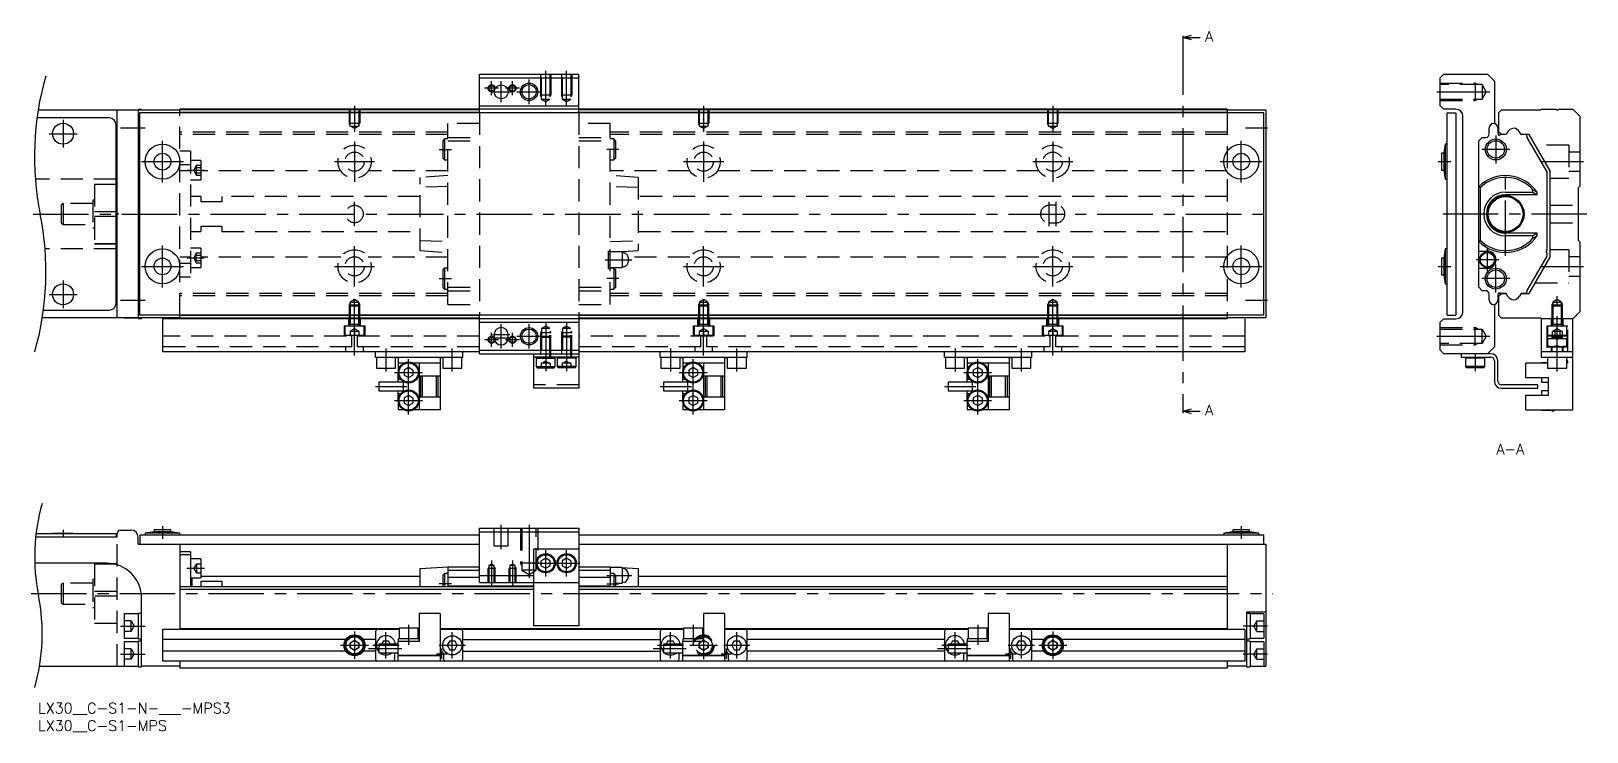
# Model space of a CAD drawing. Extents: x -2 to 444, y -8 to 192.
import ezdxf

# ---------------------------------------------------------------- set-up
doc = ezdxf.new("R2010")
doc.units = 0
doc.header["$LTSCALE"] = 0.5
doc.linetypes.add('CENTER', pattern=[50.8, 31.75, -6.35, 6.35, -6.35])
doc.linetypes.add('DASHED', pattern=[19.05, 12.7, -6.35])
for name, color, linetype in [('MSM_CENTER', 1, 'CENTER'), ('MSM_CONTINUOUS', 7, 'CONTINUOUS'), ('MSM_DASHED', 4, 'DASHED'), ('MSM_NARROW', 5, 'CONTINUOUS'), ('MSM_PART_NUMBER', 7, 'CONTINUOUS')]:
    doc.layers.add(name, color=color, linetype=linetype)
doc.styles.get("Standard").update_dxf_attribs({"font": 'txt.shx', "height": 3, "bigfont": 'bigfont.shx'})

msp = doc.modelspace()

# ---------------------------------------------------------------- texts
at = {"layer": 'MSM_PART_NUMBER'}
for s, p in [('A', (334.31, 189.37)), ('A', (334.31, 82.37)), ('A-A', (417.71, 71.18)), ('LX30__C-S1-N-___-MPS3', (0, -3)), ('LX30__C-S1-MPS', (0, -8))]:
    msp.add_text(s, height=3, dxfattribs=at).set_placement(p)

# ---------------------------------------------------------------- linework, layer by layer
at = {"layer": 'MSM_CENTER'}
for p, q in [((327.9, 190), (327.9, 84)), ((140.64, 171.5), (140.64, 178.5)), ((145.39, 171.09), (145.39, 181)), ((151.39, 171.09), (151.39, 181)), ((131.89, 176), (127.89, 176)), ((129.64, 175), (135.64, 175)), ((129.89, 174), (129.89, 178)), ((132.64, 172), (132.64, 178)), ((137.89, 176), (133.89, 176)), ((135.89, 174), (135.89, 178)), ((137.14, 175), (144.14, 175)), ((400.64, 175), (415.83, 175)), ((90.64, 171), (90.64, 163.49)), ((190.64, 171), (190.64, 163.49)), ((290.64, 171), (290.64, 163.49)), ((7.14, 167), (7.14, 159)), ((3.14, 163), (11.14, 163)), ((23.64, 164.7), (30.64, 164.7)), ((35.64, 149), (35.64, 161)), ((90.64, 160.75), (90.64, 149.25)), ((190.64, 160.75), (190.64, 149.25)), ((290.64, 160.75), (290.64, 149.25)), ((344.64, 149), (344.64, 161)), ((345.89, 164.7), (352.14, 164.7)), ((417.54, 162.5), (417.54, 154.5)), ((114.89, 158.5), (118.39, 158.5)), ((166.39, 158.5), (162.89, 158.5)), ((421.54, 158.5), (413.54, 158.5)), ((29.64, 155), (41.64, 155)), ((42.61, 152.55), (47.61, 152.55)), ((84.89, 155), (96.39, 155)), ((184.89, 155), (196.39, 155)), ((284.89, 155), (296.39, 155)), ((338.64, 155), (350.64, 155)), ((401.04, 155), (404.64, 155)), ((420.34, 128), (420.34, 152)), ((430.61, 155), (442.64, 155)), ((90.64, 136.5), (90.64, 143.5)), ((289.64, 136.5), (289.64, 143.5)), ((291.64, 136.5), (291.64, 143.5)), ((-1.4, 140), (353.64, 140)), ((443.64, 140), (399.64, 140)), ((35.64, 119), (35.64, 131)), ((90.64, 119.25), (90.64, 130.75)), ((190.64, 119.25), (190.64, 130.75)), ((290.64, 119.25), (290.64, 130.75)), ((344.64, 119), (344.64, 131)), ((415.14, 123.65), (415.14, 130.15)), ((29.64, 125), (41.64, 125)), ((42.61, 127.44), (47.61, 127.44)), ((84.89, 125), (96.39, 125)), ((162.39, 126.9), (170.09, 126.9)), ((184.89, 125), (196.39, 125)), ((284.89, 125), (296.39, 125)), ((338.64, 125), (350.64, 125)), ((401.04, 125), (404.64, 125)), ((418.39, 126.9), (411.89, 126.9)), ((417.54, 117.5), (417.54, 125.5)), ((430.61, 125), (442.64, 125)), ((7.14, 121), (7.14, 113)), ((114.89, 121.5), (118.39, 121.5)), ((166.39, 121.5), (162.89, 121.5)), ((421.54, 121.5), (413.54, 121.5)), ((3.14, 117), (11.14, 117)), ((90.64, 99.5), (90.64, 116.51)), ((190.64, 99.5), (190.64, 116.51)), ((290.64, 99.5), (290.64, 116.51)), ((435.14, 94.9), (435.14, 116.51)), ((23.64, 115.3), (30.64, 115.3)), ((345.89, 115.3), (352.14, 115.3)), ((132.64, 101.5), (132.64, 108.5)), ((140.64, 101.5), (140.64, 108.5)), ((145.39, 108.91), (145.39, 95)), ((151.39, 108.91), (151.39, 95)), ((131.89, 104), (127.89, 104)), ((129.89, 102), (129.89, 106)), ((130.14, 105.5), (135.14, 105.5)), ((130.14, 104.5), (135.14, 104.5)), ((137.89, 104), (133.89, 104)), ((135.89, 102), (135.89, 106)), ((137.14, 105), (144.14, 105)), ((400.64, 105), (415.83, 105)), ((99.64, 101.5), (99.64, 94.9)), ((106.13, 82.6), (106.13, 98.6)), ((118.64, 94.9), (118.64, 101.5)), ((181.14, 101.5), (181.14, 94.9)), ((187.63, 82.6), (187.63, 98.6)), ((200.14, 94.9), (200.14, 101.5)), ((262.64, 101.5), (262.64, 94.9)), ((269.13, 82.6), (269.13, 98.6)), ((281.64, 94.9), (281.64, 101.5)), ((411.64, 100), (411.64, 95)), ((102.13, 94.6), (110.13, 94.6)), ((183.63, 94.6), (191.63, 94.6)), ((265.13, 94.6), (273.13, 94.6)), ((96.64, 90.6), (105.64, 90.6)), ((178.14, 90.6), (187.14, 90.6)), ((259.64, 90.6), (268.64, 90.6)), ((102.13, 86.6), (110.13, 86.6)), ((183.63, 86.6), (191.63, 86.6)), ((265.13, 86.6), (273.13, 86.6)), ((7.14, 49.61), (7.14, 47.49)), ((35.64, 50.6), (35.64, 47)), ((132.64, 44), (132.64, 51)), ((140.64, 51), (140.64, 35.81)), ((344.64, 50.6), (344.64, 47)), ((129.89, 40.76), (129.89, 33.5)), ((135.89, 40.76), (135.89, 33.5)), ((145.39, 36.25), (145.39, 43.75)), ((151.39, 36.25), (151.39, 43.75)), ((42.64, 38.55), (47.64, 38.55)), ((141.64, 40), (155.14, 40)), ((162.89, 36.5), (170.09, 36.5)), ((-2, 31.3), (353.64, 31.3)), ((118.39, 34.1), (114.89, 34.1)), ((162.89, 34.1), (166.39, 34.1)), ((106.13, 22.4), (106.13, 16.6)), ((187.63, 22.4), (187.63, 16.6)), ((269.13, 22.4), (269.13, 16.6)), ((23.64, 22), (30.64, 22)), ((90.64, 20.5), (90.64, 12.5)), ((99.64, 12.75), (99.64, 20.25)), ((118.64, 12.75), (118.64, 20.25)), ((181.14, 12.75), (181.14, 20.25)), ((190.64, 20.5), (190.64, 12.5)), ((200.14, 12.75), (200.14, 20.25)), ((262.64, 12.75), (262.64, 20.25)), ((281.64, 12.75), (281.64, 20.25)), ((290.64, 20.5), (290.64, 12.5)), ((352.14, 22), (345.14, 22)), ((23.64, 14), (30.64, 14)), ((86.64, 16.5), (94.64, 16.5)), ((94.64, 15.6), (104.14, 15.6)), ((95.89, 16.5), (103.39, 16.5)), ((114.14, 14.1), (117.14, 14.1)), ((114.89, 16.5), (122.39, 16.5)), ((115.64, 12.6), (115.64, 15.6)), ((176.14, 15.6), (185.64, 15.6)), ((177.39, 16.5), (184.89, 16.5)), ((186.64, 16.5), (194.64, 16.5)), ((195.64, 14.1), (198.64, 14.1)), ((196.39, 16.5), (203.89, 16.5)), ((197.14, 12.6), (197.14, 15.6)), ((257.64, 15.6), (267.14, 15.6)), ((258.89, 16.5), (266.39, 16.5)), ((277.14, 14.1), (280.14, 14.1)), ((277.89, 16.5), (285.39, 16.5)), ((278.64, 12.6), (278.64, 15.6)), ((286.64, 16.5), (294.64, 16.5)), ((352.14, 14), (345.14, 14))]:
    msp.add_line(p, q, dxfattribs=at)
at = {"layer": 'MSM_CONTINUOUS'}
for p, q in [((327.9, 190.5), (330.4, 191.17)), ((327.9, 191), (327.9, 190)), ((330.4, 189.83), (327.9, 190.5)), ((327.9, 190.5), (332.9, 190.5)), ((126.39, 169), (126.39, 180)), ((126.39, 180), (154.89, 180)), ((126.39, 179), (154.89, 179)), ((154.89, 169), (154.89, 180)), ((401.64, 179), (402.64, 180)), ((401.64, 171), (401.64, 179)), ((402.64, 180), (415.14, 180)), ((415.14, 180), (417.14, 178)), ((417.14, 178), (417.14, 165.87)), ((40.64, 169.7), (0.01, 169.7)), ((22.64, 110.3), (22.64, 169.7)), ((24.64, 169.75), (24.64, 169.7)), ((28.64, 169.75), (24.64, 169.75)), ((29.64, 169.9), (28.64, 169.9)), ((28.64, 169.9), (28.64, 110.1)), ((29.64, 169.9), (29.64, 169.7)), ((40.64, 169), (40.64, 170)), ((340.64, 170), (40.64, 170)), ((126.39, 169.8), (40.64, 169.8)), ((126.39, 171), (154.89, 171)), ((340.64, 169.8), (154.89, 169.8)), ((340.64, 170), (340.64, 169)), ((351.64, 169.7), (340.64, 169.7)), ((351.64, 169.7), (351.64, 110.3)), ((402.64, 170), (401.64, 171)), ((406.14, 170), (402.64, 170)), ((418.44, 169.1), (419.14, 169.8)), ((419.14, 169.8), (430.44, 169.8)), ((430.44, 169.8), (430.64, 170)), ((430.64, 170), (434.74, 170)), ((435.54, 170), (439.64, 170)), ((439.64, 170), (441.64, 168)), ((20.34, 167.5), (-0.32, 167.5)), ((22.34, 114.5), (22.34, 165.5)), ((351.14, 169), (29.14, 169)), ((29.14, 111), (29.14, 169)), ((126.39, 169.1), (40.64, 169.1)), ((340.64, 169.1), (154.89, 169.1)), ((351.14, 111), (351.14, 169)), ((403.64, 111), (403.64, 169)), ((403.64, 169), (406.14, 169)), ((406.14, 169), (406.14, 111)), ((408.14, 112), (408.14, 168)), ((418.44, 163.45), (418.44, 169.1)), ((441.64, 168), (441.64, 148)), ((412.64, 160.95), (413.64, 161.95)), ((412.64, 119.05), (412.64, 160.95)), ((413.64, 161.95), (414.64, 161.95)), ((415.64, 162.95), (415.64, 164.65)), ((418.14, 164.65), (418.14, 163.25)), ((419.14, 162.75), (418.44, 163.45)), ((418.94, 162.8), (419.09, 162.8)), ((420.48, 162.75), (419.14, 162.75)), ((420.86, 163.4), (420.48, 162.75)), ((420.86, 163.4), (420.91, 163.49)), ((424.79, 162.75), (424.36, 163.5)), ((427.14, 162.75), (424.79, 162.75)), ((426.47, 162.3), (426.47, 161.9)), ((426.47, 161.9), (432.14, 152.09)), ((433.14, 152.36), (427.14, 162.75)), ((22.34, 158.2), (22.64, 158.2)), ((402.04, 157.4), (402.04, 152.6)), ((402.64, 157.4), (402.04, 157.4)), ((403.04, 160), (402.64, 157.4)), ((402.64, 157.4), (402.64, 152.6)), ((403.04, 160), (403.04, 150)), ((403.64, 160), (403.04, 160)), ((402.04, 152.6), (402.64, 152.6)), ((402.64, 152.6), (403.04, 150)), ((432.14, 152.09), (432.14, 129.65)), ((433.14, 127.64), (433.14, 152.36)), ((22.64, 150), (22.34, 150)), ((22.64, 148.5), (22.34, 148.5)), ((22.64, 148.47), (22.34, 148.47)), ((403.04, 150), (403.64, 150)), ((413.14, 147.6), (412.64, 147.86)), ((413.14, 132.4), (413.14, 147.6)), ((441.64, 148), (441.14, 147.5)), ((441.14, 147.5), (441.14, 132.5)), ((420.34, 146.26), (428.18, 146.26)), ((429.44, 145.5), (420.34, 145.5)), ((428.18, 146.26), (428.18, 146.93)), ((428.18, 146.26), (429.44, 145.5)), ((429.44, 145.5), (429.44, 146.18)), ((22.34, 140.72), (22.64, 140.72)), ((22.64, 139.28), (22.34, 139.28)), ((429.44, 134.5), (420.34, 134.5)), ((428.18, 133.74), (420.34, 133.74)), ((429.44, 134.5), (428.18, 133.74)), ((428.18, 133.07), (428.18, 133.74)), ((429.44, 133.82), (429.44, 134.5)), ((22.64, 131.53), (22.34, 131.53)), ((22.64, 131.5), (22.34, 131.5)), ((22.64, 130), (22.34, 130)), ((403.04, 130), (402.64, 127.4)), ((403.04, 130), (403.04, 120)), ((403.64, 130), (403.04, 130)), ((412.64, 132.14), (413.14, 132.4)), ((412.64, 129.4), (415.14, 129.4)), ((441.14, 132.5), (441.64, 132)), ((441.64, 132), (441.64, 112)), ((402.04, 127.4), (402.04, 122.6)), ((402.64, 127.4), (402.04, 127.4)), ((402.64, 127.4), (402.64, 122.6)), ((432.14, 127.91), (426.47, 118.1)), ((427.14, 117.25), (433.14, 127.64)), ((432.14, 128.85), (432.14, 127.91)), ((22.64, 121.8), (22.34, 121.8)), ((402.04, 122.6), (402.64, 122.6)), ((402.64, 122.6), (403.04, 120)), ((415.14, 124.4), (412.64, 124.4)), ((403.04, 120), (403.64, 120)), ((413.64, 118.05), (412.64, 119.05)), ((414.64, 118.05), (413.64, 118.05)), ((415.64, 115.35), (415.64, 117.05)), ((418.14, 116.75), (418.14, 115.35)), ((418.44, 116.55), (419.14, 117.25)), ((418.44, 110.9), (418.44, 116.55)), ((419.09, 117.2), (418.94, 117.2)), ((419.14, 117.25), (419.09, 117.2)), ((420.48, 117.25), (419.14, 117.25)), ((419.14, 117.25), (420.48, 117.25)), ((420.86, 116.6), (420.48, 117.25)), ((420.48, 117.25), (420.91, 116.5)), ((424.79, 117.25), (424.36, 116.5)), ((424.42, 116.6), (424.79, 117.25)), ((426.19, 117.25), (424.79, 117.25)), ((424.79, 117.25), (427.14, 117.25)), ((426.47, 118.1), (426.47, 117.7)), ((1.52, 112.5), (20.34, 112.5)), ((417.14, 114.13), (417.14, 102)), ((441.64, 112), (439.64, 110)), ((40.64, 110.3), (1.19, 110.3)), ((24.64, 110.3), (24.64, 110.25)), ((24.64, 110.25), (28.64, 110.25)), ((28.64, 110.1), (29.64, 110.1)), ((351.14, 111), (29.14, 111)), ((29.64, 110.3), (29.64, 110.1)), ((35.64, 110), (35.64, 100.5)), ((340.64, 110), (35.64, 110)), ((40.64, 110), (40.64, 111)), ((126.39, 110.9), (40.64, 110.9)), ((126.39, 110.2), (40.64, 110.2)), ((126.39, 100), (126.39, 111)), ((126.39, 109), (154.89, 109)), ((154.89, 111), (154.89, 90.1)), ((340.64, 110.9), (154.89, 110.9)), ((340.64, 110.2), (154.89, 110.2)), ((340.64, 111), (340.64, 110)), ((351.64, 110.3), (340.64, 110.3)), ((345.64, 110), (345.64, 100.5)), ((401.64, 109), (402.64, 110)), ((401.64, 101), (401.64, 109)), ((402.64, 110), (406.14, 110)), ((403.64, 111), (406.14, 111)), ((419.14, 110.2), (418.44, 110.9)), ((430.44, 110.2), (419.14, 110.2)), ((430.64, 110), (430.44, 110.2)), ((430.64, 98.9), (430.64, 110)), ((439.64, 110), (430.64, 110)), ((439.64, 98.9), (439.64, 110)), ((130.64, 105.5), (130.64, 104.5)), ((134.64, 104.5), (134.64, 105.5)), ((432.24, 105), (432.24, 102)), ((438.04, 105), (432.24, 105)), ((432.39, 104.4), (437.89, 104.4)), ((432.39, 104.4), (432.39, 102)), ((432.39, 104.15), (433.06, 104.33)), ((433.06, 104.33), (433.41, 104.38)), ((433.41, 104.38), (433.76, 104.4)), ((433.84, 104.9), (433.64, 104.7)), ((433.64, 104.7), (433.64, 104.4)), ((433.64, 104.7), (436.64, 104.7)), ((433.76, 104.4), (433.86, 104.4)), ((433.84, 104.9), (436.44, 104.9)), ((433.86, 104.4), (434.5, 104.33)), ((434.5, 104.33), (435.14, 104.15)), ((435.14, 104.15), (435.81, 104.33)), ((435.14, 102.25), (435.14, 104.15)), ((435.81, 104.33), (436.16, 104.38)), ((436.16, 104.38), (436.51, 104.4)), ((436.64, 104.7), (436.44, 104.9)), ((436.51, 104.4), (436.61, 104.4)), ((436.61, 104.4), (437.25, 104.33)), ((436.64, 104.4), (436.64, 104.7)), ((437.25, 104.33), (437.89, 104.15)), ((437.89, 102), (437.89, 104.4)), ((438.04, 102), (438.04, 105)), ((126.39, 100.5), (35.64, 100.5)), ((96.64, 98.9), (96.64, 100.5)), ((121.64, 98.9), (96.64, 98.9)), ((96.89, 98.9), (96.89, 95.9)), ((102.39, 95.9), (102.39, 98.9)), ((102.64, 98.9), (102.8, 98.9)), ((102.8, 98.9), (102.95, 98.89)), ((102.95, 98.89), (103.06, 98.87)), ((103.06, 98.87), (103.12, 98.83)), ((103.12, 98.83), (103.14, 98.77)), ((103.14, 98.77), (103.14, 94.84)), ((115.14, 98.77), (115.16, 98.84)), ((115.14, 98.77), (115.14, 83.9)), ((115.16, 98.84), (115.23, 98.88)), ((115.23, 98.88), (115.34, 98.9)), ((115.34, 98.9), (115.49, 98.9)), ((115.49, 98.9), (115.64, 98.9)), ((115.89, 98.9), (115.89, 95.9)), ((121.39, 95.9), (121.39, 98.9)), ((121.64, 98.9), (121.64, 100.5)), ((126.39, 101), (154.89, 101)), ((126.39, 100), (154.89, 100)), ((141.89, 100), (141.89, 90.1)), ((154.89, 99), (141.89, 99)), ((142.94, 99), (142.64, 98.7)), ((142.64, 98.7), (142.64, 96.3)), ((142.64, 98.7), (148.14, 98.7)), ((148.14, 98.7), (147.84, 99)), ((148.14, 96.3), (148.14, 98.7)), ((148.94, 99), (148.64, 98.7)), ((154.14, 98.7), (148.64, 98.7)), ((148.64, 98.7), (148.64, 96.3)), ((154.14, 98.7), (153.84, 99)), ((154.14, 96.3), (154.14, 98.7)), ((345.64, 100.5), (154.89, 100.5)), ((178.14, 98.9), (178.14, 100.5)), ((203.14, 98.9), (178.14, 98.9)), ((178.39, 98.9), (178.39, 95.9)), ((183.89, 95.9), (183.89, 98.9)), ((184.14, 98.9), (184.3, 98.9)), ((184.3, 98.9), (184.45, 98.89)), ((184.45, 98.89), (184.56, 98.87)), ((184.56, 98.87), (184.62, 98.83)), ((184.62, 98.83), (184.64, 98.77)), ((184.64, 98.77), (184.64, 94.84)), ((196.64, 98.77), (196.66, 98.84)), ((196.64, 98.77), (196.64, 83.9)), ((196.66, 98.84), (196.73, 98.88)), ((196.73, 98.88), (196.84, 98.9)), ((196.84, 98.9), (196.99, 98.9)), ((196.99, 98.9), (197.14, 98.9)), ((197.39, 98.9), (197.39, 95.9)), ((202.89, 95.9), (202.89, 98.9)), ((203.14, 98.9), (203.14, 100.5)), ((259.64, 98.9), (259.64, 100.5)), ((284.64, 98.9), (259.64, 98.9)), ((259.89, 98.9), (259.89, 95.9)), ((265.39, 95.9), (265.39, 98.9)), ((265.64, 98.9), (265.8, 98.9)), ((265.8, 98.9), (265.95, 98.89)), ((265.95, 98.89), (266.06, 98.87)), ((266.06, 98.87), (266.12, 98.83)), ((266.12, 98.83), (266.14, 98.77)), ((266.14, 98.77), (266.14, 94.84)), ((278.14, 98.77), (278.16, 98.84)), ((278.14, 98.77), (278.14, 83.9)), ((278.16, 98.84), (278.23, 98.88)), ((278.23, 98.88), (278.34, 98.9)), ((278.34, 98.9), (278.49, 98.9)), ((278.49, 98.9), (278.64, 98.9)), ((278.89, 98.9), (278.89, 95.9)), ((284.39, 95.9), (284.39, 98.9)), ((284.64, 98.9), (284.64, 100.5)), ((402.64, 100), (401.64, 101)), ((416.14, 100), (402.64, 100)), ((407.64, 100), (407.64, 99)), ((407.64, 99), (416.14, 99)), ((409.19, 99), (408.89, 98.7)), ((414.39, 98.7), (408.89, 98.7)), ((408.89, 98.7), (408.89, 96.3)), ((414.39, 98.7), (414.09, 99)), ((414.39, 96.3), (414.39, 98.7)), ((417.14, 102), (415.14, 100)), ((439.64, 100.5), (430.64, 100.5)), ((439.64, 98.9), (430.64, 98.9)), ((432.24, 102), (438.04, 102)), ((433.03, 102.07), (432.39, 102.25)), ((432.39, 98.9), (432.39, 95.9)), ((433.66, 102), (433.03, 102.07)), ((433.44, 102), (433.44, 100.5)), ((433.64, 102), (433.64, 100.5)), ((433.76, 102), (433.66, 102)), ((434.12, 102.02), (433.76, 102)), ((434.46, 102.07), (434.12, 102.02)), ((435.14, 102.25), (434.46, 102.07)), ((435.78, 102.07), (435.14, 102.25)), ((436.41, 102), (435.78, 102.07)), ((436.51, 102), (436.41, 102)), ((436.83, 102.01), (436.51, 102)), ((436.64, 100.5), (436.64, 102)), ((436.87, 102.02), (436.83, 102.01)), ((436.84, 100.5), (436.84, 102)), ((437.21, 102.07), (436.87, 102.02)), ((437.89, 102.25), (437.21, 102.07)), ((437.89, 95.9), (437.89, 98.9)), ((96.89, 95.9), (102.39, 95.9)), ((104.82, 97.3), (103.14, 97.3)), ((103.14, 91.85), (103.14, 94.36)), ((106.13, 96.04), (104.88, 95.32)), ((104.88, 95.32), (104.88, 93.88)), ((104.88, 93.88), (106.13, 93.16)), ((107.38, 95.32), (106.13, 96.04)), ((106.13, 93.16), (107.38, 93.88)), ((107.38, 95.32), (107.38, 93.88)), ((115.14, 97.3), (107.44, 97.3)), ((109.14, 97.3), (109.14, 83.9)), ((115.14, 93.6), (109.14, 93.6)), ((109.64, 87.6), (109.64, 93.6)), ((110.14, 87.6), (110.14, 93.6)), ((114.14, 87.6), (114.14, 93.6)), ((114.64, 87.6), (114.64, 93.6)), ((115.89, 95.9), (121.39, 95.9)), ((142.64, 96.3), (142.94, 96)), ((142.64, 96.3), (148.14, 96.3)), ((142.94, 96), (147.84, 96)), ((147.84, 96), (148.14, 96.3)), ((148.64, 96.3), (148.94, 96)), ((154.14, 96.3), (148.64, 96.3)), ((153.84, 96), (148.94, 96)), ((153.84, 96), (154.14, 96.3)), ((178.39, 95.9), (183.89, 95.9)), ((186.32, 97.3), (184.64, 97.3)), ((184.64, 91.85), (184.64, 94.36)), ((187.63, 96.04), (186.38, 95.32)), ((186.38, 95.32), (186.38, 93.88)), ((186.38, 93.88), (187.63, 93.16)), ((188.88, 95.32), (187.63, 96.04)), ((187.63, 93.16), (188.88, 93.88)), ((188.88, 95.32), (188.88, 93.88)), ((196.64, 97.3), (188.94, 97.3)), ((190.64, 97.3), (190.64, 83.9)), ((196.64, 93.6), (190.64, 93.6)), ((191.14, 87.6), (191.14, 93.6)), ((191.64, 87.6), (191.64, 93.6)), ((195.64, 87.6), (195.64, 93.6)), ((196.14, 87.6), (196.14, 93.6)), ((197.39, 95.9), (202.89, 95.9)), ((259.89, 95.9), (265.39, 95.9)), ((267.82, 97.3), (266.14, 97.3)), ((266.14, 91.85), (266.14, 94.36)), ((269.13, 96.04), (267.88, 95.32)), ((267.88, 95.32), (267.88, 93.88)), ((267.88, 93.88), (269.13, 93.16)), ((270.38, 95.32), (269.13, 96.04)), ((269.13, 93.16), (270.38, 93.88)), ((270.38, 95.32), (270.38, 93.88)), ((278.14, 97.3), (270.44, 97.3)), ((272.14, 97.3), (272.14, 83.9)), ((278.14, 93.6), (272.14, 93.6)), ((272.64, 87.6), (272.64, 93.6)), ((273.14, 87.6), (273.14, 93.6)), ((277.14, 87.6), (277.14, 93.6)), ((277.64, 87.6), (277.64, 93.6)), ((278.89, 95.9), (284.39, 95.9)), ((414.39, 96.3), (408.89, 96.3)), ((408.89, 96.3), (409.19, 96)), ((414.09, 96), (409.19, 96)), ((414.09, 96), (414.39, 96.3)), ((417.14, 98), (417.14, 92.1)), ((418.14, 92.1), (418.14, 98)), ((432.39, 97.3), (426.14, 97.3)), ((426.14, 93.1), (426.14, 97.3)), ((430.64, 97.35), (430.64, 97.3)), ((432.39, 97.35), (430.64, 97.35)), ((432.39, 95.9), (437.89, 95.9)), ((438.04, 97.3), (437.89, 97.3)), ((438.04, 97.9), (438.04, 97.3)), ((439.64, 83.9), (439.64, 97.9)), ((97.64, 91.85), (97.64, 89.35)), ((104.64, 91.85), (97.64, 91.85)), ((97.64, 89.35), (104.64, 89.35)), ((103.89, 92.6), (103.14, 92.6)), ((103.14, 86.84), (103.14, 89.35)), ((104.64, 89.2), (104.64, 92)), ((154.89, 90.1), (141.89, 90.1)), ((179.14, 91.85), (179.14, 89.35)), ((186.14, 91.85), (179.14, 91.85)), ((179.14, 89.35), (186.14, 89.35)), ((185.39, 92.6), (184.64, 92.6)), ((184.64, 86.84), (184.64, 89.35)), ((186.14, 89.2), (186.14, 92)), ((260.64, 91.85), (260.64, 89.35)), ((267.64, 91.85), (260.64, 91.85)), ((260.64, 89.35), (267.64, 89.35)), ((266.89, 92.6), (266.14, 92.6)), ((266.14, 86.84), (266.14, 89.35)), ((267.64, 89.2), (267.64, 92)), ((429.54, 91.1), (419.14, 91.1)), ((419.14, 90.1), (429.54, 90.1)), ((432.64, 93.1), (426.14, 93.1)), ((429.54, 90.1), (429.54, 91.1)), ((430.64, 93.1), (430.64, 91.85)), ((430.64, 91.85), (432.64, 91.85)), ((430.64, 89.35), (430.64, 88.1)), ((432.64, 89.35), (430.64, 89.35)), ((432.64, 88.1), (432.64, 93.1)), ((103.14, 88.6), (103.89, 88.6)), ((103.14, 86.36), (103.14, 83.9)), ((106.13, 88.04), (104.88, 87.32)), ((104.88, 87.32), (104.88, 85.88)), ((104.88, 85.88), (106.13, 85.16)), ((107.38, 87.32), (106.13, 88.04)), ((106.13, 85.16), (107.38, 85.88)), ((107.38, 87.32), (107.38, 85.88)), ((115.14, 87.6), (109.14, 87.6)), ((184.64, 88.6), (185.39, 88.6)), ((184.64, 86.36), (184.64, 83.9)), ((187.63, 88.04), (186.38, 87.32)), ((186.38, 87.32), (186.38, 85.88)), ((186.38, 85.88), (187.63, 85.16)), ((188.88, 87.32), (187.63, 88.04)), ((187.63, 85.16), (188.88, 85.88)), ((188.88, 87.32), (188.88, 85.88)), ((196.64, 87.6), (190.64, 87.6)), ((266.14, 88.6), (266.89, 88.6)), ((266.14, 86.36), (266.14, 83.9)), ((269.13, 88.04), (267.88, 87.32)), ((267.88, 87.32), (267.88, 85.88)), ((267.88, 85.88), (269.13, 85.16)), ((270.38, 87.32), (269.13, 88.04)), ((269.13, 85.16), (270.38, 85.88)), ((270.38, 87.32), (270.38, 85.88)), ((278.14, 87.6), (272.14, 87.6)), ((426.14, 88.1), (432.64, 88.1)), ((426.14, 83.9), (426.14, 88.1)), ((104.82, 83.9), (103.14, 83.9)), ((115.14, 83.9), (107.44, 83.9)), ((186.32, 83.9), (184.64, 83.9)), ((196.64, 83.9), (188.94, 83.9)), ((267.82, 83.9), (266.14, 83.9)), ((278.14, 83.9), (270.44, 83.9)), ((327.9, 83.5), (330.4, 84.17)), ((327.9, 84), (327.9, 83)), ((330.4, 82.83), (327.9, 83.5)), ((327.9, 83.5), (332.9, 83.5)), ((426.14, 83.9), (439.64, 83.9)), ((430.64, 83.9), (430.64, 83.85)), ((430.64, 83.85), (433.64, 83.85)), ((433.64, 83.9), (433.64, 83.6)), ((433.64, 83.6), (434.14, 83.6)), ((434.14, 83.9), (434.14, 83.6)), ((23.64, 49.5), (26.64, 49.5)), ((33.24, 49.6), (33.24, 49)), ((38.04, 49.6), (33.24, 49.6)), ((38.04, 49), (38.04, 49.6)), ((126.39, 50), (154.89, 50)), ((126.39, 34.5), (126.39, 50)), ((154.89, 50), (154.89, 22.1)), ((342.24, 49.6), (342.24, 49)), ((347.04, 49.6), (342.24, 49.6)), ((347.04, 49), (347.04, 49.6)), ((22.64, 47.5), (-0.7, 47.5)), ((-0.59, 48.5), (22.34, 48.5)), ((4.14, 48.6), (10.14, 48.6)), ((4.14, 48.6), (4.14, 48.5)), ((10.14, 48.5), (10.14, 48.6)), ((22.34, 48.5), (22.34, 47.5)), ((22.64, 47.5), (22.64, 48.5)), ((28.64, 45.5), (28.64, 47.5)), ((28.64, 45.5), (126.39, 45.5)), ((29.14, 48), (29.14, 45.5)), ((126.39, 48), (29.14, 48)), ((33.24, 49), (30.64, 48.6)), ((30.64, 48.6), (30.64, 48)), ((40.64, 48.6), (30.64, 48.6)), ((38.04, 49), (33.24, 49)), ((40.64, 48.6), (38.04, 49)), ((40.64, 48), (40.64, 48.6)), ((40.64, 45.5), (40.64, 21)), ((126.39, 49), (154.89, 49)), ((351.14, 48), (154.89, 48)), ((154.89, 45.5), (351.64, 45.5)), ((342.24, 49), (339.64, 48.6)), ((339.64, 48.6), (339.64, 48)), ((349.64, 48.6), (339.64, 48.6)), ((340.64, 45.5), (340.64, 21)), ((347.04, 49), (342.24, 49)), ((349.64, 48.6), (347.04, 49)), ((349.64, 48), (349.64, 48.6)), ((351.14, 45.5), (351.14, 48)), ((351.64, 45.5), (351.64, 10.5)), ((43.64, 43.3), (40.64, 43.3)), ((43.64, 42.45), (40.64, 42.45)), ((43.64, 43.3), (43.64, 33.2)), ((46.64, 41.3), (43.64, 41.3)), ((46.64, 41.3), (46.64, 35.8)), ((154.89, 44), (141.89, 44)), ((141.89, 44), (141.89, 22.1)), ((145.39, 41.44), (144.14, 40.72)), ((144.14, 39.28), (144.14, 40.72)), ((146.64, 40.72), (145.39, 41.44)), ((146.64, 39.28), (146.64, 40.72)), ((151.39, 41.44), (150.14, 40.72)), ((150.14, 40.72), (150.14, 39.28)), ((152.64, 40.72), (151.39, 41.44)), ((152.64, 40.72), (152.64, 39.28)), ((19.64, 40), (-0.97, 40)), ((43.64, 35.8), (46.64, 35.8)), ((44.14, 33.2), (44.14, 35.8)), ((46.61, 36.3), (109.39, 36.3)), ((109.39, 38.5), (117.39, 39)), ((109.39, 33.2), (109.39, 38.5)), ((116.39, 37.1), (115.89, 36.6)), ((115.89, 36.6), (115.89, 33.2)), ((117.39, 37.1), (116.39, 37.1)), ((116.39, 37.1), (116.39, 33.2)), ((117.39, 39), (126.39, 39)), ((117.39, 39), (117.39, 33.2)), ((117.39, 38), (126.39, 38)), ((117.39, 36), (126.39, 36)), ((126.39, 36.5), (141.89, 36.5)), ((144.14, 39.28), (145.39, 38.56)), ((145.39, 38.56), (146.64, 39.28)), ((150.14, 39.28), (151.39, 38.56)), ((151.39, 38.56), (152.64, 39.28)), ((154.89, 39), (163.89, 39)), ((154.89, 38), (163.89, 38)), ((154.89, 36), (163.89, 36)), ((163.89, 39), (171.89, 38.5)), ((163.89, 39), (163.89, 33.2)), ((167.34, 38.75), (163.89, 38.75)), ((164.89, 37.1), (163.89, 37.1)), ((165.39, 36.6), (164.89, 37.1)), ((164.89, 37.1), (164.89, 33.2)), ((165.39, 36.6), (165.39, 33.2)), ((167.34, 38.75), (167.34, 34.25)), ((169.09, 36.8), (169.09, 36.2)), ((171.89, 38.5), (171.89, 33.2)), ((171.89, 36.3), (340.64, 36.3)), ((141.89, 33.2), (40.64, 33.2)), ((141.89, 32.5), (40.64, 32.5)), ((46.64, 34.87), (52.64, 34.87)), ((46.64, 34.87), (46.64, 33.2)), ((52.64, 34.87), (52.64, 33.2)), ((117.39, 33.5), (141.89, 33.5)), ((126.39, 34.5), (154.89, 34.5)), ((154.89, 33.5), (163.89, 33.5)), ((340.64, 33.2), (154.89, 33.2)), ((340.64, 32.5), (154.89, 32.5)), ((165.39, 34.25), (167.34, 34.25)), ((29.64, 10.35), (29.64, 30)), ((28.64, 25.5), (24.64, 25.5)), ((24.64, 25.5), (24.64, 18.5)), ((29.64, 25.65), (28.64, 25.65)), ((28.64, 25.65), (28.64, 18.35)), ((115.14, 25.6), (109.14, 25.6)), ((109.14, 25.6), (109.14, 17.6)), ((115.14, 25.6), (115.14, 12)), ((196.64, 25.6), (190.64, 25.6)), ((190.64, 25.6), (190.64, 17.6)), ((196.64, 25.6), (196.64, 12)), ((278.14, 25.6), (272.14, 25.6)), ((272.14, 25.6), (272.14, 17.6)), ((278.14, 25.6), (278.14, 12)), ((351.64, 26), (346.14, 26)), ((346.14, 26), (346.14, 10.35)), ((347.14, 25.65), (346.14, 25.65)), ((347.14, 25.65), (347.14, 18.35)), ((351.14, 25.5), (347.14, 25.5)), ((351.14, 25.5), (351.14, 18.5)), ((24.64, 18.5), (28.64, 18.5)), ((28.64, 18.35), (29.64, 18.35)), ((103.38, 21), (35.64, 21)), ((35.64, 21), (35.64, 12)), ((88.17, 18.2), (35.64, 18.2)), ((103.38, 21.2), (40.64, 21.2)), ((89.39, 17.22), (90.64, 17.94)), ((90.64, 17.94), (91.89, 17.22)), ((96.64, 18.2), (93.11, 18.2)), ((96.64, 20.5), (96.64, 12.5)), ((103.13, 18.4), (103.13, 17.6)), ((109.13, 18.4), (103.13, 18.4)), ((103.38, 21.4), (103.38, 18.4)), ((108.88, 21.4), (103.38, 21.4)), ((108.88, 18.4), (108.88, 21.4)), ((109.14, 21.2), (108.88, 21.2)), ((109.14, 21), (108.88, 21)), ((109.13, 17.6), (109.13, 18.4)), ((184.88, 21.2), (115.14, 21.2)), ((184.88, 21), (115.14, 21)), ((121.64, 12.5), (121.64, 20.5)), ((121.64, 18.2), (178.14, 18.2)), ((154.89, 22.1), (141.89, 22.1)), ((178.14, 20.5), (178.14, 12.5)), ((184.63, 18.4), (184.63, 17.6)), ((190.63, 18.4), (184.63, 18.4)), ((184.88, 21.4), (184.88, 18.4)), ((190.38, 21.4), (184.88, 21.4)), ((190.38, 18.4), (190.38, 21.4)), ((190.64, 21.2), (190.38, 21.2)), ((190.64, 21), (190.38, 21)), ((190.63, 17.6), (190.63, 18.4)), ((266.38, 21.2), (196.64, 21.2)), ((266.38, 21), (196.64, 21)), ((203.14, 12.5), (203.14, 20.5)), ((259.64, 18.2), (203.14, 18.2)), ((259.64, 20.5), (259.64, 12.5)), ((266.13, 18.4), (266.13, 17.6)), ((272.13, 18.4), (266.13, 18.4)), ((266.38, 21.4), (266.38, 18.4)), ((271.88, 21.4), (266.38, 21.4)), ((271.88, 18.4), (271.88, 21.4)), ((272.14, 21.2), (271.88, 21.2)), ((272.14, 21), (271.88, 21)), ((272.13, 17.6), (272.13, 18.4)), ((340.64, 21.2), (278.14, 21.2)), ((345.64, 21), (278.14, 21)), ((284.64, 12.5), (284.64, 20.5)), ((288.17, 18.2), (284.64, 18.2)), ((289.39, 17.22), (290.64, 17.94)), ((290.64, 17.94), (291.89, 17.22)), ((345.64, 18.2), (293.11, 18.2)), ((345.64, 21), (345.64, 12)), ((346.14, 18.35), (347.14, 18.35)), ((347.14, 18.5), (351.14, 18.5)), ((28.64, 17.5), (24.64, 17.5)), ((24.64, 17.5), (24.64, 10.5)), ((29.64, 17.65), (28.64, 17.65)), ((28.64, 17.65), (28.64, 10.35)), ((88.17, 14.8), (35.64, 14.8)), ((89.39, 15.78), (89.39, 17.22)), ((90.64, 15.06), (89.39, 15.78)), ((91.89, 15.78), (90.64, 15.06)), ((91.89, 17.22), (91.89, 15.78)), ((96.64, 14.8), (93.11, 14.8)), ((96.64, 16.8), (96.46, 16.5)), ((96.46, 16.5), (96.64, 16.2)), ((103.14, 16.85), (97.64, 16.85)), ((97.64, 16.85), (97.64, 14.35)), ((97.64, 14.35), (103.14, 14.35)), ((98.92, 17.75), (98.4, 16.85)), ((98.92, 17.75), (100.36, 17.75)), ((100.88, 16.85), (100.36, 17.75)), ((102.14, 12.5), (102.14, 14.1)), ((103.07, 14.35), (103.12, 14.23)), ((103.12, 14.23), (103.14, 14.1)), ((109.14, 17.6), (103.13, 17.6)), ((103.14, 12), (103.14, 17.6)), ((103.14, 13.65), (115.14, 13.65)), ((103.14, 13.6), (115.14, 13.6)), ((103.19, 13.65), (103.19, 13.6)), ((115.09, 13.65), (115.09, 13.6)), ((115.14, 14.1), (115.16, 14.25)), ((115.16, 14.25), (115.23, 14.39)), ((115.23, 14.39), (115.34, 14.5)), ((115.34, 14.5), (115.49, 14.58)), ((115.49, 14.58), (115.64, 14.6)), ((116.14, 14.1), (116.14, 12.5)), ((117.92, 17.75), (117.19, 16.5)), ((117.19, 16.5), (117.92, 15.25)), ((117.92, 17.75), (119.36, 17.75)), ((117.92, 15.25), (119.36, 15.25)), ((120.08, 16.5), (119.36, 17.75)), ((119.36, 15.25), (120.08, 16.5)), ((121.81, 16.5), (121.64, 16.8)), ((121.64, 16.2), (121.81, 16.5)), ((121.64, 14.8), (178.14, 14.8)), ((178.14, 16.8), (177.96, 16.5)), ((177.96, 16.5), (178.14, 16.2)), ((184.64, 16.85), (179.14, 16.85)), ((179.14, 16.85), (179.14, 14.35)), ((179.14, 14.35), (184.64, 14.35)), ((180.42, 17.75), (179.9, 16.85)), ((180.42, 17.75), (181.86, 17.75)), ((182.38, 16.85), (181.86, 17.75)), ((183.64, 12.5), (183.64, 14.1)), ((184.57, 14.35), (184.62, 14.23)), ((184.62, 14.23), (184.64, 14.1)), ((190.64, 17.6), (184.63, 17.6)), ((184.64, 12), (184.64, 17.6)), ((184.64, 13.65), (196.64, 13.65)), ((184.64, 13.6), (196.64, 13.6)), ((184.69, 13.65), (184.69, 13.6)), ((196.59, 13.65), (196.59, 13.6)), ((196.64, 14.1), (196.66, 14.25)), ((196.66, 14.25), (196.73, 14.39)), ((196.73, 14.39), (196.84, 14.5)), ((196.84, 14.5), (196.99, 14.58)), ((196.99, 14.58), (197.14, 14.6)), ((197.64, 14.1), (197.64, 12.5)), ((199.42, 17.75), (198.69, 16.5)), ((198.69, 16.5), (199.42, 15.25)), ((199.42, 17.75), (200.86, 17.75)), ((199.42, 15.25), (200.86, 15.25)), ((201.58, 16.5), (200.86, 17.75)), ((200.86, 15.25), (201.58, 16.5)), ((203.31, 16.5), (203.14, 16.8)), ((203.14, 16.2), (203.31, 16.5)), ((259.64, 14.8), (203.14, 14.8)), ((259.64, 16.8), (259.46, 16.5)), ((259.46, 16.5), (259.64, 16.2)), ((266.14, 16.85), (260.64, 16.85)), ((260.64, 16.85), (260.64, 14.35)), ((260.64, 14.35), (266.14, 14.35)), ((261.92, 17.75), (261.4, 16.85)), ((261.92, 17.75), (263.36, 17.75)), ((263.88, 16.85), (263.36, 17.75)), ((265.14, 12.5), (265.14, 14.1)), ((266.07, 14.35), (266.12, 14.23)), ((266.12, 14.23), (266.14, 14.1)), ((272.14, 17.6), (266.13, 17.6)), ((266.14, 12), (266.14, 17.6)), ((266.14, 13.65), (278.14, 13.65)), ((266.14, 13.6), (278.14, 13.6)), ((266.19, 13.65), (266.19, 13.6)), ((278.09, 13.65), (278.09, 13.6)), ((278.14, 14.1), (278.16, 14.25)), ((278.16, 14.25), (278.23, 14.39)), ((278.23, 14.39), (278.34, 14.5)), ((278.34, 14.5), (278.49, 14.58)), ((278.49, 14.58), (278.64, 14.6)), ((279.14, 14.1), (279.14, 12.5)), ((280.92, 17.75), (280.19, 16.5)), ((280.19, 16.5), (280.92, 15.25)), ((280.92, 17.75), (282.36, 17.75)), ((280.92, 15.25), (282.36, 15.25)), ((283.08, 16.5), (282.36, 17.75)), ((282.36, 15.25), (283.08, 16.5)), ((284.81, 16.5), (284.64, 16.8)), ((284.64, 16.2), (284.81, 16.5)), ((288.17, 14.8), (284.64, 14.8)), ((289.39, 15.78), (289.39, 17.22)), ((290.64, 15.06), (289.39, 15.78)), ((291.89, 15.78), (290.64, 15.06)), ((291.89, 17.22), (291.89, 15.78)), ((345.64, 14.8), (293.11, 14.8)), ((347.14, 17.65), (346.14, 17.65)), ((347.14, 17.65), (347.14, 10.35)), ((351.14, 17.5), (347.14, 17.5)), ((351.14, 17.5), (351.14, 10.5)), ((0.42, 10.5), (28.64, 10.5)), ((28.64, 10.35), (29.64, 10.35)), ((40.64, 10.5), (29.64, 10.5)), ((345.64, 12), (35.64, 12)), ((40.64, 12), (40.64, 10)), ((340.64, 10), (40.64, 10)), ((340.64, 12), (340.64, 10)), ((346.14, 10.5), (340.64, 10.5)), ((346.14, 10.35), (347.14, 10.35)), ((347.14, 10.5), (351.64, 10.5))]:
    msp.add_line(p, q, dxfattribs=at)
for centre, radius in [((132.64, 175), 2), ((140.64, 175), 2.07), ((7.14, 163), 3), ((417.54, 158.5), 3), ((417.54, 158.5), 2.5), ((35.64, 155), 5), ((35.64, 155), 2.4), ((344.64, 155), 5), ((344.64, 155), 2.4), ((420.34, 140), 5.3), ((420.34, 140), 5), ((35.64, 125), 5), ((344.64, 125), 5), ((35.64, 125), 2.4), ((344.64, 125), 2.4), ((415.14, 126.9), 2.25), ((415.14, 126.9), 2.05), ((417.54, 121.5), 3), ((417.54, 121.5), 2.5), ((7.14, 117), 3), ((140.64, 105), 2.07), ((106.13, 94.6), 3), ((106.13, 94.6), 2.75), ((187.63, 94.6), 3), ((187.63, 94.6), 2.75), ((269.13, 94.6), 3), ((269.13, 94.6), 2.75), ((106.13, 86.6), 3), ((106.13, 86.6), 2.75), ((187.63, 86.6), 3), ((187.63, 86.6), 2.75), ((269.13, 86.6), 3), ((269.13, 86.6), 2.75), ((145.39, 40), 2.75), ((145.39, 40), 2.45), ((151.39, 40), 2.75), ((151.39, 40), 2.45), ((90.64, 16.5), 3), ((90.64, 16.5), 2.75), ((90.64, 16.5), 2.45), ((118.64, 16.5), 2.75), ((200.14, 16.5), 2.75), ((281.64, 16.5), 2.75), ((290.64, 16.5), 3), ((290.64, 16.5), 2.75), ((290.64, 16.5), 2.45), ((90.64, 16.5), 1.25), ((290.64, 16.5), 1.25), ((290.64, 16.5), 1.23)]:
    msp.add_circle(centre, radius, dxfattribs=at)
for centre, radius, start, end in [((406.14, 168), 2, 0, 90), ((435.14, 170.3), 0.5, 216.8699, 323.1301), ((20.34, 165.5), 2, 0, 90), ((416.89, 164.65), 1.25, 0, 180), ((439.14, 167.7), 2, 36.8699, 53.1301), ((414.64, 162.95), 1, 270, 0), ((419.14, 163.25), 1, 180, 228.766), ((418.94, 162.3), 0.5, 90, 156.6746), ((422.79, 162.35), 2.2, 93.981, 151.4552), ((422.48, 162.35), 2.2, 31.4553, 86.019), ((425.97, 162.3), 0.5, 0, 64.1581), ((420.34, 140), 11, 34.1804, 134.427), ((420.34, 140), 10.47, 41.4448, 133.4287), ((420.34, 140), 6.26, 90, 270), ((420.34, 140), 5.5, 90, 270), ((424.29, 139), 8.84, 54.3755, 63.8517), ((420.34, 140), 11, 225.573, 325.8196), ((424.29, 141), 8.83, 296.1475, 305.6253), ((420.34, 140), 10.47, 226.5713, 318.5552), ((415.14, 126.9), 2.5, 270, 90), ((432.44, 129.25), 0.5, 126.8699, 233.1301), ((414.64, 117.05), 1, 0, 90), ((419.14, 116.75), 1, 131.234, 180), ((418.94, 117.7), 0.5, 203.3254, 270), ((422.79, 117.65), 2.2, 211.3887, 224.5331), ((422.79, 117.65), 2.2, 211.4553, 266.019), ((422.48, 117.65), 2.2, 273.981, 331.4552), ((422.48, 117.65), 2.2, 273.981, 328.5447), ((425.97, 117.7), 0.5, 295.8419, 0), ((20.34, 114.5), 2, 270, 0), ((406.14, 112), 2, 270, 0), ((416.89, 115.35), 1.25, 180, 0), ((132.64, 105.5), 2, 0, 180), ((439.14, 112.3), 2, 306.8699, 323.1301), ((132.64, 104.5), 2, 180, 0), ((416.14, 98), 2, 0, 90), ((416.14, 98), 1, 0, 90), ((437.04, 97.9), 1, 0, 31.7883), ((437.04, 97.9), 2.6, 0, 22.6199), ((419.14, 92.1), 2, 180, 270), ((419.14, 92.1), 1, 180, 270), ((23.64, 48.5), 1, 90, 180), ((26.64, 47.5), 2, 0, 90), ((19.64, 30), 10, 0, 90), ((167.34, 36.8), 1.75, 0, 90), ((167.34, 36.2), 1.75, 270, 0), ((97.14, 20.5), 0.5, 90, 180), ((99.64, 16.5), 2.75, 7.312, 223.3418), ((121.14, 20.5), 0.5, 0, 90), ((178.64, 20.5), 0.5, 90, 180), ((181.14, 16.5), 2.75, 7.312, 223.3418), ((202.64, 20.5), 0.5, 0, 90), ((260.14, 20.5), 0.5, 90, 180), ((262.64, 16.5), 2.75, 7.312, 223.3418), ((284.14, 20.5), 0.5, 0, 90), ((99.64, 16.5), 2.75, 231.4273, 308.5727), ((102.64, 14.1), 0.5, 150, 180), ((115.64, 14.1), 0.5, 0, 90), ((181.14, 16.5), 2.75, 231.4273, 308.5727), ((184.14, 14.1), 0.5, 150, 180), ((197.14, 14.1), 0.5, 0, 90), ((262.64, 16.5), 2.75, 231.4273, 308.5727), ((265.64, 14.1), 0.5, 150, 180), ((278.64, 14.1), 0.5, 0, 90), ((97.14, 12.5), 0.5, 180, 270), ((101.64, 12.5), 0.5, 270, 0), ((116.64, 12.5), 0.5, 180, 270), ((121.14, 12.5), 0.5, 270, 0), ((178.64, 12.5), 0.5, 180, 270), ((183.14, 12.5), 0.5, 270, 0), ((198.14, 12.5), 0.5, 180, 270), ((202.64, 12.5), 0.5, 270, 0), ((260.14, 12.5), 0.5, 180, 270), ((264.64, 12.5), 0.5, 270, 0), ((279.64, 12.5), 0.5, 180, 270), ((284.14, 12.5), 0.5, 270, 0)]:
    msp.add_arc(centre, radius, start, end, dxfattribs=at)
at = {"layer": 'MSM_DASHED'}
for p, q in [((143.89, 180), (143.89, 174)), ((144.16, 172.8), (144.16, 180)), ((146.62, 180), (146.62, 172.8)), ((146.89, 180), (146.89, 174)), ((149.89, 180), (149.89, 174)), ((150.16, 172.8), (150.16, 180)), ((152.62, 180), (152.62, 172.8)), ((152.89, 180), (152.89, 174)), ((146.89, 174), (143.89, 174)), ((144.16, 173.53), (143.89, 174)), ((146.62, 173.53), (146.89, 174)), ((152.89, 174), (149.89, 174)), ((150.16, 173.53), (149.89, 174)), ((152.62, 173.53), (152.89, 174)), ((401.64, 177.5), (411.64, 177.5)), ((413.64, 177.07), (401.64, 177.07)), ((411.64, 177.5), (411.64, 172.5)), ((412.39, 177.07), (411.64, 177.5)), ((414.83, 175), (413.64, 177.07)), ((413.64, 177.07), (413.64, 172.93)), ((413.64, 172.93), (414.83, 175)), ((89.14, 170), (89.14, 166)), ((89.41, 165.2), (89.41, 170)), ((91.87, 170), (91.87, 165.2)), ((92.14, 170), (92.14, 166)), ((146.62, 172.8), (144.16, 172.8)), ((145.39, 172.09), (144.16, 172.8)), ((146.62, 172.8), (145.39, 172.09)), ((152.62, 172.8), (150.16, 172.8)), ((151.39, 172.09), (150.16, 172.8)), ((152.62, 172.8), (151.39, 172.09)), ((189.14, 170), (189.14, 166)), ((189.41, 165.2), (189.41, 170)), ((191.87, 170), (191.87, 165.2)), ((192.14, 170), (192.14, 166)), ((289.14, 170), (289.14, 166)), ((289.41, 165.2), (289.41, 170)), ((291.87, 170), (291.87, 165.2)), ((292.14, 170), (292.14, 166)), ((401.64, 172.93), (413.64, 172.93)), ((401.64, 172.5), (411.64, 172.5)), ((412.39, 172.93), (411.64, 172.5)), ((40.64, 111), (40.64, 169)), ((89.41, 165.53), (89.14, 166)), ((89.14, 166), (92.14, 166)), ((89.41, 165.2), (91.87, 165.2)), ((90.64, 164.49), (89.41, 165.2)), ((91.87, 165.2), (90.64, 164.49)), ((91.87, 165.53), (92.14, 166)), ((126.39, 165.9), (117.39, 165.9)), ((117.39, 114.1), (117.39, 165.9)), ((126.39, 169), (126.39, 111)), ((154.89, 169), (154.89, 111)), ((163.89, 165.9), (154.89, 165.9)), ((163.89, 114.1), (163.89, 165.9)), ((189.41, 165.53), (189.14, 166)), ((189.14, 166), (192.14, 166)), ((189.41, 165.2), (191.87, 165.2)), ((190.64, 164.49), (189.41, 165.2)), ((191.87, 165.2), (190.64, 164.49)), ((191.87, 165.53), (192.14, 166)), ((289.41, 165.53), (289.14, 166)), ((289.14, 166), (292.14, 166)), ((289.41, 165.2), (291.87, 165.2)), ((290.64, 164.49), (289.41, 165.2)), ((291.87, 165.2), (290.64, 164.49)), ((291.87, 165.53), (292.14, 166)), ((340.64, 169), (340.64, 111)), ((117.39, 163.45), (40.64, 163.45)), ((117.39, 162.75), (40.64, 162.75)), ((116.39, 161.5), (115.89, 161)), ((115.89, 161), (115.89, 156)), ((116.39, 161.5), (116.39, 155.5)), ((117.39, 161.5), (116.39, 161.5)), ((117.39, 161.95), (126.39, 161.95)), ((117.39, 160.95), (126.39, 160.95)), ((154.89, 161.95), (163.89, 161.95)), ((154.89, 160.95), (163.89, 160.95)), ((340.64, 163.45), (163.89, 163.45)), ((340.64, 162.75), (163.89, 162.75)), ((164.89, 161.5), (163.89, 161.5)), ((164.89, 161.5), (164.89, 155.5)), ((165.39, 161), (164.89, 161.5)), ((165.39, 161), (165.39, 156)), ((43.61, 158), (40.61, 158)), ((43.61, 158), (43.61, 122)), ((115.89, 156), (116.39, 155.5)), ((164.89, 155.5), (165.39, 156)), ((438.44, 159.75), (428.87, 159.75)), ((438.44, 159.75), (438.44, 150.25)), ((441.64, 157.75), (438.44, 157.75)), ((43.61, 154.13), (40.61, 154.13)), ((43.61, 152.38), (40.61, 152.38)), ((46.61, 155.3), (43.61, 155.3)), ((45.31, 153.8), (44.59, 152.55)), ((45.31, 151.3), (44.59, 152.55)), ((45.31, 154), (46.61, 154)), ((45.31, 154), (45.31, 151.11)), ((45.31, 153.28), (46.61, 153.28)), ((45.31, 151.83), (46.61, 151.83)), ((46.61, 155.3), (46.61, 149.8)), ((86.69, 152.36), (46.61, 152.36)), ((117.39, 152.36), (94.58, 152.36)), ((116.39, 155.5), (117.39, 155.5)), ((163.89, 155.5), (164.89, 155.5)), ((186.69, 152.36), (163.89, 152.36)), ((286.69, 152.36), (194.58, 152.36)), ((340.64, 152.36), (294.58, 152.36)), ((438.44, 152.25), (441.64, 152.25)), ((22.34, 150), (-0.79, 150)), ((16.14, 148.5), (16.14, 131.5)), ((22.34, 148.5), (16.14, 148.5)), ((22.34, 148.47), (16.14, 148.47)), ((43.61, 149.8), (46.61, 149.8)), ((45.31, 151.11), (46.61, 151.11)), ((117.39, 151), (109.39, 150.47)), ((109.39, 129.53), (109.39, 150.47)), ((117.39, 147.86), (109.39, 147.6)), ((171.89, 150.47), (163.89, 151)), ((171.89, 147.6), (163.89, 147.86)), ((171.89, 150.47), (171.89, 129.53)), ((433.14, 150.25), (438.44, 150.25)), ((7.14, 143), (6.64, 142.5)), ((7.14, 143), (7.14, 137)), ((15.64, 143), (7.14, 143)), ((15.64, 144), (15.64, 136)), ((16.14, 144), (15.64, 144)), ((46.64, 145), (43.64, 145)), ((46.64, 145), (46.64, 143.5)), ((52.64, 143.5), (46.64, 143.5)), ((52.64, 145), (52.64, 143.5)), ((109.39, 145), (52.64, 145)), ((340.64, 145), (171.89, 145)), ((6.64, 142.5), (6.64, 137.5)), ((16.14, 140.72), (22.34, 140.72)), ((22.34, 139.28), (16.14, 139.28)), ((23.14, 140), (22.64, 140)), ((291.64, 142.5), (289.64, 142.5)), ((433.14, 142.5), (441.14, 142.5)), ((6.64, 137.5), (7.14, 137)), ((7.14, 137), (15.64, 137)), ((15.64, 136), (16.14, 136)), ((43.64, 135), (46.64, 135)), ((46.64, 136.5), (52.64, 136.5)), ((46.64, 136.5), (46.64, 135)), ((52.64, 136.5), (52.64, 135)), ((52.64, 135), (109.39, 135)), ((171.89, 135), (340.64, 135)), ((289.64, 137.5), (291.64, 137.5)), ((433.14, 137.5), (441.14, 137.5)), ((22.34, 130), (1.99, 130)), ((16.14, 131.53), (22.34, 131.53)), ((16.14, 131.5), (22.34, 131.5)), ((46.61, 130.19), (43.61, 130.19)), ((46.61, 130.19), (46.61, 124.69)), ((109.39, 132.4), (117.39, 132.14)), ((109.39, 129.53), (117.39, 129)), ((163.39, 129.4), (163.89, 129.4)), ((163.39, 124.4), (163.39, 129.4)), ((163.89, 132.14), (171.89, 132.4)), ((166.15, 129.15), (171.89, 129.53)), ((438.44, 129.75), (433.14, 129.75)), ((438.44, 129.75), (438.44, 120.25)), ((43.61, 127.62), (40.61, 127.62)), ((43.61, 125.87), (40.61, 125.87)), ((45.31, 128.69), (44.59, 127.44)), ((45.31, 126.19), (44.59, 127.44)), ((45.31, 128.89), (46.61, 128.89)), ((45.31, 126), (45.31, 128.89)), ((45.31, 128.17), (46.61, 128.17)), ((45.31, 126.72), (46.61, 126.72)), ((45.31, 126), (46.61, 126)), ((86.69, 127.64), (46.61, 127.64)), ((117.39, 127.64), (94.58, 127.64)), ((163.89, 128.4), (163.39, 128.4)), ((163.39, 125.4), (163.89, 125.4)), ((167.34, 129.15), (163.89, 129.15)), ((167.34, 129.15), (167.34, 124.65)), ((186.69, 127.64), (169.03, 127.64)), ((169.09, 127.2), (169.09, 126.6)), ((286.69, 127.64), (194.58, 127.64)), ((340.64, 127.64), (294.58, 127.64)), ((441.64, 127.75), (438.44, 127.75)), ((40.61, 122), (43.61, 122)), ((43.61, 124.69), (46.61, 124.69)), ((116.39, 124.5), (115.89, 124)), ((115.89, 124), (115.89, 119)), ((116.39, 124.5), (116.39, 118.5)), ((117.39, 124.5), (116.39, 124.5)), ((163.39, 124.4), (163.89, 124.4)), ((163.89, 124.65), (167.34, 124.65)), ((164.89, 124.5), (163.89, 124.5)), ((165.39, 124), (164.89, 124.5)), ((164.89, 124.5), (164.89, 118.5)), ((165.39, 124), (165.39, 119)), ((438.44, 122.25), (441.64, 122.25)), ((117.39, 117.25), (40.64, 117.25)), ((117.39, 116.55), (40.64, 116.55)), ((115.89, 119), (116.39, 118.5)), ((116.39, 118.5), (117.39, 118.5)), ((117.39, 119.05), (126.39, 119.05)), ((117.39, 118.05), (126.39, 118.05)), ((154.89, 119.05), (163.89, 119.05)), ((154.89, 118.05), (163.89, 118.05)), ((163.89, 118.5), (164.89, 118.5)), ((340.64, 117.25), (163.89, 117.25)), ((340.64, 116.55), (163.89, 116.55)), ((164.89, 118.5), (165.39, 119)), ((428.87, 120.25), (438.44, 120.25)), ((89.41, 114.47), (89.14, 114)), ((89.14, 114), (89.14, 108)), ((89.14, 114), (92.14, 114)), ((89.41, 113.96), (89.14, 113.69)), ((89.14, 113.69), (92.14, 113.69)), ((90.64, 115.51), (89.41, 114.8)), ((89.41, 114.8), (91.87, 114.8)), ((89.41, 114.8), (89.41, 108.47)), ((89.41, 113.96), (91.87, 113.96)), ((91.87, 114.8), (90.64, 115.51)), ((91.87, 108.47), (91.87, 114.8)), ((91.87, 114.47), (92.14, 114)), ((92.14, 113.69), (91.87, 113.96)), ((92.14, 108), (92.14, 114)), ((117.39, 114.1), (126.39, 114.1)), ((154.89, 114.1), (163.89, 114.1)), ((189.41, 114.47), (189.14, 114)), ((189.14, 114), (189.14, 108)), ((189.14, 114), (192.14, 114)), ((189.41, 113.96), (189.14, 113.69)), ((189.14, 113.69), (192.14, 113.69)), ((190.64, 115.51), (189.41, 114.8)), ((189.41, 114.8), (191.87, 114.8)), ((189.41, 114.8), (189.41, 108.47)), ((189.41, 113.96), (191.87, 113.96)), ((191.87, 114.8), (190.64, 115.51)), ((191.87, 108.47), (191.87, 114.8)), ((191.87, 114.47), (192.14, 114)), ((192.14, 113.69), (191.87, 113.96)), ((192.14, 108), (192.14, 114)), ((289.41, 114.47), (289.14, 114)), ((289.14, 114), (289.14, 108)), ((289.14, 114), (292.14, 114)), ((289.41, 113.96), (289.14, 113.69)), ((289.14, 113.69), (292.14, 113.69)), ((290.64, 115.51), (289.41, 114.8)), ((289.41, 114.8), (291.87, 114.8)), ((289.41, 114.8), (289.41, 108.47)), ((289.41, 113.96), (291.87, 113.96)), ((291.87, 114.8), (290.64, 115.51)), ((291.87, 108.47), (291.87, 114.8)), ((291.87, 114.47), (292.14, 114)), ((292.14, 113.69), (291.87, 113.96)), ((292.14, 108), (292.14, 114)), ((433.91, 114.47), (433.64, 114)), ((433.64, 114), (433.64, 108)), ((433.64, 114), (436.64, 114)), ((433.91, 113.96), (433.64, 113.69)), ((433.64, 113.69), (436.64, 113.69)), ((435.14, 115.51), (433.91, 114.8)), ((433.91, 114.8), (436.37, 114.8)), ((433.91, 114.8), (433.91, 108.47)), ((433.91, 113.96), (436.37, 113.96)), ((436.37, 114.8), (435.14, 115.51)), ((436.37, 108.47), (436.37, 114.8)), ((436.37, 114.47), (436.64, 114)), ((436.64, 113.69), (436.37, 113.96)), ((436.64, 108), (436.64, 114)), ((87.64, 108), (93.64, 108)), ((87.64, 108), (87.64, 105)), ((87.89, 108), (87.89, 105.3)), ((88.89, 110), (88.89, 108)), ((89.14, 108.47), (92.14, 108.47)), ((89.14, 108), (89.41, 108.47)), ((89.39, 106.5), (90.64, 107.22)), ((90.64, 107.22), (91.89, 106.5)), ((92.14, 108), (91.87, 108.47)), ((92.39, 108), (92.39, 110)), ((93.39, 105.3), (93.39, 108)), ((93.64, 105), (93.64, 108)), ((145.39, 107.91), (144.16, 107.2)), ((146.62, 107.2), (144.16, 107.2)), ((144.16, 107.2), (144.16, 99)), ((146.62, 107.2), (145.39, 107.91)), ((146.62, 99), (146.62, 107.2)), ((151.39, 107.91), (150.16, 107.2)), ((152.62, 107.2), (150.16, 107.2)), ((150.16, 107.2), (150.16, 99)), ((152.62, 107.2), (151.39, 107.91)), ((152.62, 99), (152.62, 107.2)), ((187.64, 108), (193.64, 108)), ((187.64, 108), (187.64, 105)), ((187.89, 108), (187.89, 105.3)), ((188.89, 110), (188.89, 108)), ((189.14, 108.47), (192.14, 108.47)), ((189.14, 108), (189.41, 108.47)), ((189.39, 106.5), (190.64, 107.22)), ((190.64, 107.22), (191.89, 106.5)), ((192.14, 108), (191.87, 108.47)), ((192.39, 108), (192.39, 110)), ((193.39, 105.3), (193.39, 108)), ((193.64, 105), (193.64, 108)), ((287.64, 108), (293.64, 108)), ((287.64, 108), (287.64, 105)), ((287.89, 108), (287.89, 105.3)), ((288.89, 110), (288.89, 108)), ((289.14, 108.47), (292.14, 108.47)), ((289.14, 108), (289.41, 108.47)), ((289.39, 106.5), (290.64, 107.22)), ((290.64, 107.22), (291.89, 106.5)), ((292.14, 108), (291.87, 108.47)), ((292.39, 108), (292.39, 110)), ((293.39, 105.3), (293.39, 108)), ((293.64, 105), (293.64, 108)), ((401.64, 107.5), (411.64, 107.5)), ((401.64, 107.07), (413.64, 107.07)), ((411.64, 102.5), (411.64, 107.5)), ((412.39, 107.07), (411.64, 107.5)), ((413.64, 107.07), (414.83, 105)), ((413.64, 102.93), (413.64, 107.07)), ((432.14, 108), (432.14, 100.5)), ((432.14, 108), (438.14, 108)), ((432.39, 108), (432.39, 105.3)), ((433.39, 110), (433.39, 108)), ((433.64, 108.47), (436.64, 108.47)), ((433.64, 108), (433.91, 108.47)), ((433.89, 106.5), (435.14, 107.22)), ((435.14, 107.22), (436.39, 106.5)), ((436.64, 108), (436.37, 108.47)), ((436.89, 108), (436.89, 110)), ((437.89, 105.3), (437.89, 108)), ((438.14, 100.5), (438.14, 108)), ((126.39, 105), (35.64, 105)), ((87.89, 105.3), (88.19, 105)), ((87.89, 105.3), (93.39, 105.3)), ((89.39, 106.5), (89.39, 105)), ((89.39, 106.5), (91.89, 106.5)), ((89.87, 102), (89.87, 105)), ((90.64, 106.5), (90.64, 105)), ((91.41, 105), (91.41, 102)), ((91.89, 106.5), (91.89, 105)), ((93.09, 105), (93.39, 105.3)), ((144.16, 106.47), (143.89, 106)), ((143.89, 106), (143.89, 99)), ((146.89, 106), (143.89, 106)), ((144.19, 105), (143.89, 104.69)), ((143.89, 104.69), (146.89, 104.69)), ((144.19, 105), (146.58, 105)), ((146.89, 104.69), (146.58, 105)), ((146.62, 106.47), (146.89, 106)), ((146.89, 99), (146.89, 106)), ((150.16, 106.47), (149.89, 106)), ((152.89, 106), (149.89, 106)), ((149.89, 106), (149.89, 99)), ((150.19, 105), (149.89, 104.69)), ((152.89, 104.69), (149.89, 104.69)), ((152.58, 105), (150.19, 105)), ((152.89, 104.69), (152.58, 105)), ((152.62, 106.47), (152.89, 106)), ((152.89, 99), (152.89, 106)), ((345.64, 105), (154.89, 105)), ((187.89, 105.3), (188.19, 105)), ((187.89, 105.3), (193.39, 105.3)), ((189.39, 106.5), (189.39, 105)), ((189.39, 106.5), (191.89, 106.5)), ((189.87, 102), (189.87, 105)), ((190.64, 106.5), (190.64, 105)), ((191.41, 105), (191.41, 102)), ((191.89, 106.5), (191.89, 105)), ((193.09, 105), (193.39, 105.3)), ((287.89, 105.3), (288.19, 105)), ((287.89, 105.3), (293.39, 105.3)), ((289.39, 106.5), (289.39, 105)), ((289.39, 106.5), (291.89, 106.5)), ((289.87, 102), (289.87, 105)), ((290.64, 106.5), (290.64, 105)), ((291.41, 105), (291.41, 102)), ((291.89, 106.5), (291.89, 105)), ((293.09, 105), (293.39, 105.3)), ((413.64, 102.93), (401.64, 102.93)), ((401.64, 102.5), (411.64, 102.5)), ((412.39, 102.93), (411.64, 102.5)), ((414.83, 105), (413.64, 102.93)), ((432.39, 105.3), (437.89, 105.3)), ((432.39, 105.3), (432.69, 105)), ((433.69, 106.5), (433.69, 105)), ((433.69, 106.5), (436.58, 106.5)), ((434.42, 106.5), (434.42, 105)), ((435.86, 106.5), (435.86, 105)), ((436.58, 106.5), (436.58, 105)), ((437.59, 105), (437.89, 105.3)), ((89.87, 102), (35.64, 102)), ((88.17, 100.5), (88.17, 102)), ((126.39, 102), (91.41, 102)), ((93.11, 102), (93.11, 100.5)), ((189.87, 102), (154.89, 102)), ((188.17, 100.5), (188.17, 102)), ((289.87, 102), (191.41, 102)), ((193.11, 102), (193.11, 100.5)), ((288.17, 100.5), (288.17, 102)), ((345.64, 102), (291.41, 102)), ((293.11, 102), (293.11, 100.5)), ((144.14, 97.3), (144.14, 96)), ((146.64, 97.3), (144.14, 97.3)), ((145.39, 97.84), (144.45, 97.3)), ((145.39, 97.84), (146.32, 97.3)), ((145.39, 97.3), (145.39, 96)), ((146.64, 97.3), (146.64, 96)), ((150.14, 97.3), (150.14, 96)), ((152.64, 97.3), (150.14, 97.3)), ((151.39, 97.84), (150.45, 97.3)), ((151.39, 97.84), (152.32, 97.3)), ((151.39, 97.3), (151.39, 96)), ((152.64, 97.3), (152.64, 96)), ((154.89, 91.1), (141.89, 91.1)), ((130.64, 45), (130.64, 50)), ((134.64, 45), (134.64, 50)), ((138.14, 50), (138.14, 40)), ((138.57, 50), (138.57, 38)), ((142.7, 38), (142.7, 50)), ((143.14, 50), (143.14, 40)), ((22.64, 10.5), (22.64, 47.5)), ((130.64, 45), (134.64, 45)), ((16.14, 39.8), (16.14, 22.8)), ((22.64, 39.8), (16.14, 39.8)), ((22.64, 39.77), (16.14, 39.77)), ((45.34, 39.8), (44.62, 38.55)), ((45.34, 37.3), (44.62, 38.55)), ((45.34, 39.8), (46.64, 39.8)), ((45.34, 39.8), (45.34, 37.3)), ((45.34, 38.55), (46.64, 38.55)), ((45.34, 37.3), (46.64, 37.3)), ((129.1, 38.87), (128.89, 38.5)), ((130.89, 38.5), (128.89, 38.5)), ((128.89, 34.5), (128.89, 38.5)), ((129.89, 39.76), (129.1, 39.31)), ((130.67, 39.31), (129.1, 39.31)), ((129.1, 39.31), (129.1, 34.5)), ((130.67, 39.31), (129.89, 39.76)), ((130.67, 34.5), (130.67, 39.31)), ((130.67, 38.87), (130.89, 38.5)), ((130.89, 34.5), (130.89, 38.5)), ((135.1, 38.87), (134.89, 38.5)), ((136.89, 38.5), (134.89, 38.5)), ((134.89, 34.5), (134.89, 38.5)), ((135.89, 39.76), (135.1, 39.31)), ((136.67, 39.31), (135.1, 39.31)), ((135.1, 39.31), (135.1, 34.5)), ((136.67, 39.31), (135.89, 39.76)), ((136.67, 34.5), (136.67, 39.31)), ((136.67, 38.87), (136.89, 38.5)), ((136.89, 34.5), (136.89, 38.5)), ((143.14, 40), (138.14, 40)), ((138.57, 39.25), (138.14, 40)), ((142.7, 38), (138.57, 38)), ((138.57, 38), (140.64, 36.81)), ((140.64, 36.81), (142.7, 38)), ((142.7, 39.25), (143.14, 40)), ((7.14, 34.3), (6.64, 33.8)), ((6.64, 33.8), (6.64, 28.8)), ((7.14, 34.3), (7.14, 28.3)), ((15.64, 34.3), (7.14, 34.3)), ((15.64, 35.3), (15.64, 27.3)), ((16.14, 35.3), (15.64, 35.3)), ((16.14, 32.02), (22.64, 32.02)), ((6.64, 28.8), (7.14, 28.3)), ((7.14, 28.3), (15.64, 28.3)), ((15.64, 27.3), (16.14, 27.3)), ((22.64, 30.58), (16.14, 30.58)), ((16.14, 22.83), (22.64, 22.83)), ((16.14, 22.8), (22.64, 22.8)), ((26.64, 23.5), (24.64, 23.5)), ((26.64, 20.5), (26.64, 23.5)), ((26.64, 23.5), (27.5, 22)), ((349.14, 23.5), (348.27, 22)), ((349.14, 20.5), (349.14, 23.5)), ((349.14, 23.5), (351.14, 23.5)), ((26.64, 20.5), (24.64, 20.5)), ((26.64, 20.5), (27.5, 22)), ((189.39, 17.22), (190.64, 17.94)), ((190.64, 17.94), (191.89, 17.22)), ((349.14, 20.5), (348.27, 22)), ((349.14, 20.5), (351.14, 20.5)), ((26.64, 15.5), (24.64, 15.5)), ((26.64, 12.5), (26.64, 15.5)), ((26.64, 15.5), (27.5, 14)), ((26.64, 12.5), (27.5, 14)), ((189.39, 15.78), (189.39, 17.22)), ((190.64, 15.06), (189.39, 15.78)), ((191.89, 15.78), (190.64, 15.06)), ((191.89, 17.22), (191.89, 15.78)), ((349.14, 15.5), (348.27, 14)), ((349.14, 12.5), (348.27, 14)), ((349.14, 12.5), (349.14, 15.5)), ((349.14, 15.5), (351.14, 15.5)), ((26.64, 12.5), (24.64, 12.5)), ((349.14, 12.5), (351.14, 12.5))]:
    msp.add_line(p, q, dxfattribs=at)
for centre, radius in [((129.89, 176), 1), ((129.89, 176), 0.784), ((135.89, 176), 1), ((135.89, 176), 0.784), ((90.64, 155), 4.75), ((90.64, 155), 2.75), ((190.64, 155), 4.75), ((190.64, 155), 2.75), ((290.64, 155), 4.75), ((290.64, 155), 2.75), ((90.64, 140), 2.5), ((90.64, 125), 4.75), ((190.64, 125), 4.75), ((290.64, 125), 4.75), ((90.64, 125), 2.75), ((190.64, 125), 2.75), ((290.64, 125), 2.75), ((129.89, 104), 1), ((129.89, 104), 0.784), ((135.89, 104), 1), ((135.89, 104), 0.784), ((190.64, 16.5), 3), ((190.64, 16.5), 2.75), ((190.64, 16.5), 2.45), ((190.64, 16.5), 1.25), ((190.64, 16.5), 1.23)]:
    msp.add_circle(centre, radius, dxfattribs=at)
for centre, radius, start, end in [((289.64, 140), 2.5, 90, 270), ((291.64, 140), 2.5, 270, 90), ((167.34, 127.2), 1.75, 0, 90), ((167.34, 126.6), 1.75, 270, 0)]:
    msp.add_arc(centre, radius, start, end, dxfattribs=at)
at = {"layer": 'MSM_NARROW'}
for centre in [(140.64, 175), (140.64, 105)]:
    msp.add_circle(centre, 2.5, dxfattribs=at)
for centre, radius, start, end in [((82.6, 156.5), 83.65, 164.0452, 191.3736), ((-81.4, 123.5), 83.65, 344.0452, 11.3736), ((54.77, 41.79), 55.76, 164.0452, 191.3736), ((-54.57, 19.79), 55.76, 344.0452, 11.3736)]:
    msp.add_arc(centre, radius, start, end, dxfattribs=at)

msp.set_redraw_order([(e.dxf.handle, doc.entitydb.next_handle()) for e in msp.query("TEXT MTEXT ATTDEF DIMENSION ARC_DIMENSION")])  # texts and dimensions are drawn at this point

doc.saveas('drawing.dxf')
